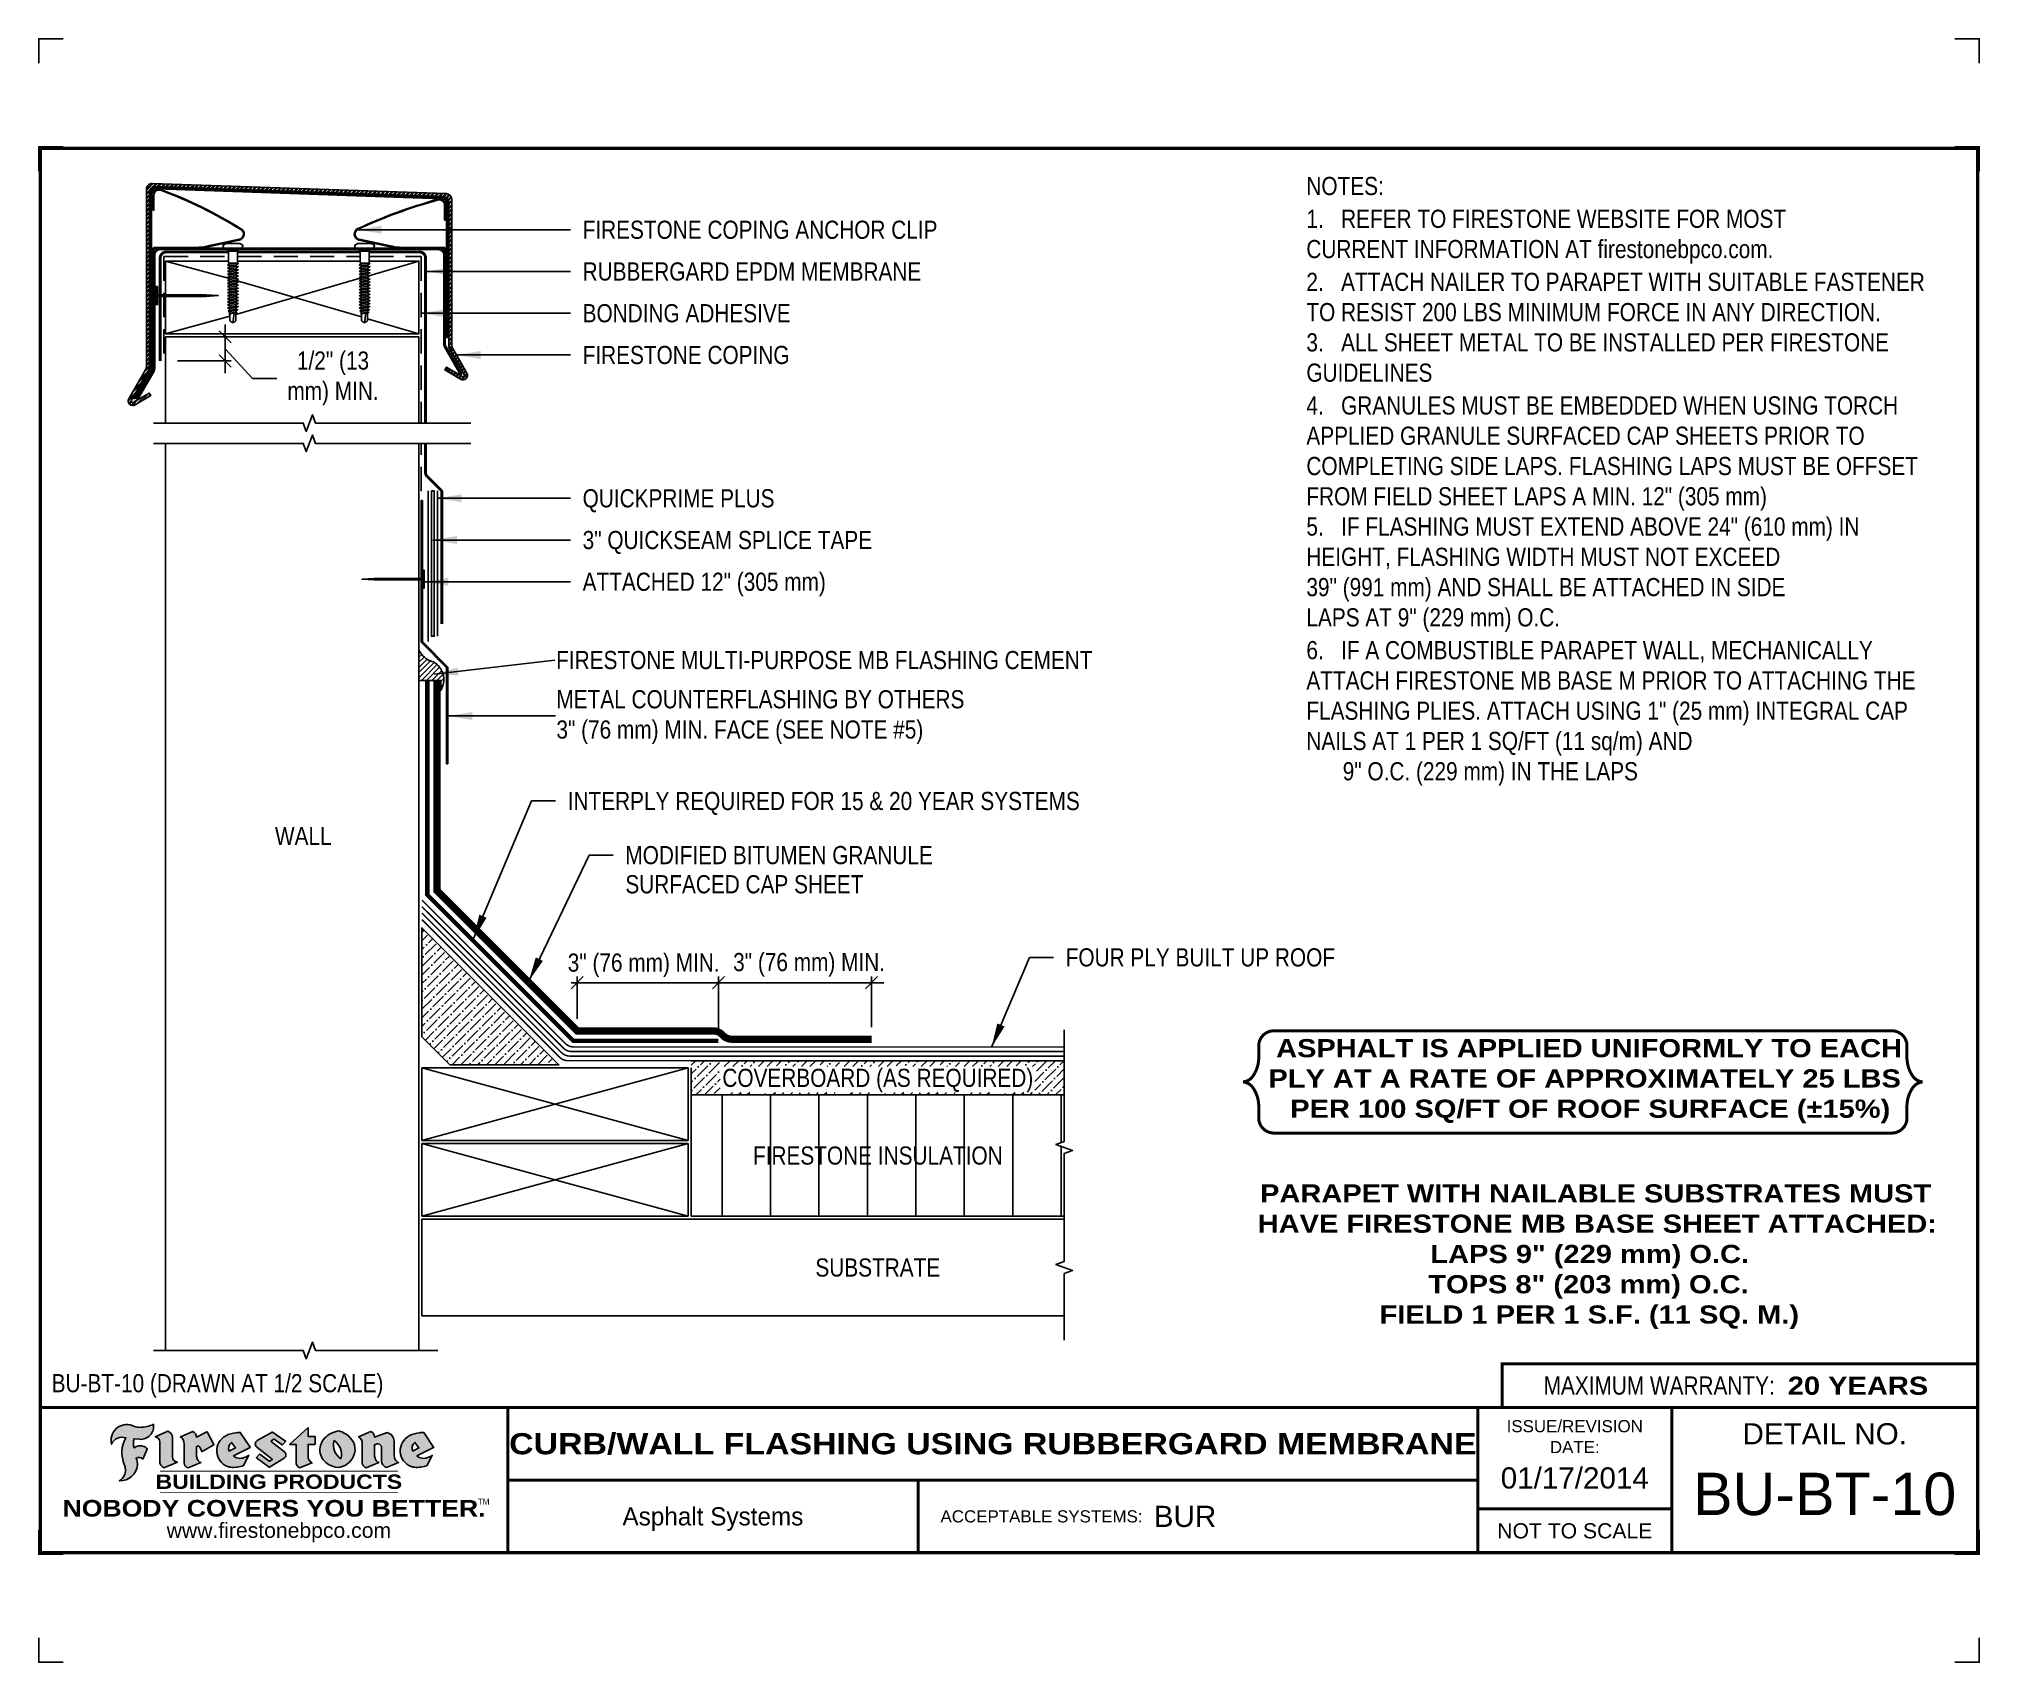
# Model space of a CAD drawing. Header units: inches. Extents: x -741.7 to -721.6, y -114.5 to -97.7.
import ezdxf
from ezdxf.enums import TextEntityAlignment as Align

# ---------------------------------------------------------------- set-up
doc = ezdxf.new("R2010")
doc.units = ezdxf.units.IN
doc.header["$MEASUREMENT"] = 0
doc.linetypes.add('HIDDEN', pattern=[0.375, 0.25, -0.125])
doc.layers.get('0').update_dxf_attribs({"linetype": 'CONTINUOUS'})
doc.layers.get('DEFPOINTS').update_dxf_attribs({"linetype": 'CONTINUOUS'})
for name, color, linetype in [('FSBP-ACCESSORY-FIRESTONE', 7, 'CONTINUOUS'), ('FSBP-ACCESSORY-OTHER', 7, 'CONTINUOUS'), ('FSBP-ADHESIVE', 1, 'HIDDEN'), ('FSBP-ANNO-LABEL', 7, 'CONTINUOUS'), ('FSBP-ANNO-NOTE', 7, 'CONTINUOUS'), ('FSBP-COVERBOARD_CANT', 46, 'CONTINUOUS'), ('FSBP-INSULATION', 7, 'CONTINUOUS'), ('FSBP-MEMBRANE', 7, 'CONTINUOUS'), ('FSBP-SEALANTS', 1, 'CONTINUOUS'), ('FSBP-SUBSTRATE-GENERIC', 9, 'CONTINUOUS'), ('FSBP-TTLB', 7, 'CONTINUOUS'), ('FSBP-TTLB-BORDER', 7, 'CONTINUOUS'), ('FSBP-TTLB-TEXT', 7, 'CONTINUOUS'), ('FSBP-WALL-CURB', 9, 'CONTINUOUS'), ('FSBP-WOOD', 7, 'CONTINUOUS')]:
    doc.layers.add(name, color=color, linetype=linetype)
doc.styles.add('ARIAL', font='arial.ttf')
doc.styles.add('ARIAL_BOLD', font='')
doc.styles.add('ARIAL_NAR', font='ARIALN.TTF')
doc.styles.add('BANKGOTHIC', font='bgothm.ttf')
doc.styles.add('FSBP_ARIAL_NAR', font='ARIALN.TTF')
doc.styles.get('ARIAL_BOLD').set_extended_font_data('Arial Black')
doc.linetypes.add('ZIGZAG', pattern='A,0.0001,-0.2,[131,ltypeshp.shx,S=0.2,R=0,X=-0.2,Y=0],-0.4,[131,ltypeshp.shx,S=0.2,R=180,X=0.2,Y=0],-0.2', length=0.8001)
doc.dimstyles.new('FSBP-DIM', dxfattribs={"dimtxt": 0.1875, "dimasz": 0.125, "dimexe": 0.0625, "dimexo": 0.125, "dimgap": 0.125, "dimtad": 0, "dimdec": 0, "dimzin": 1, "dimdsep": 46, "dimlunit": 4, "dimtxsty": 'ARIAL_NAR', "dimblk": 'OBLIQUE', "dimcen": 0.09375, "dimdle": 0.0625, "dimclrd": 256, "dimclre": 256, "dimclrt": 256, "dimadec": 0, "dimazin": 0, "dimtfac": 1, "dimtdec": 0, "dimtmove": 1, "dimatfit": 3, "dimfxl": 1, "dimtolj": 1, "dimtzin": 0, "dimlwd": -1, "dimlwe": -1, "dimarcsym": 0})
doc.dimstyles.new('FSBP-LEADER', dxfattribs={"dimtxt": 0.1875, "dimasz": 0.25, "dimexe": 0.0625, "dimexo": 0.125, "dimgap": 0.125, "dimtad": 0, "dimtih": 1, "dimtoh": 1, "dimdec": 4, "dimzin": 0, "dimdsep": 46, "dimlunit": 4, "dimtxsty": 'ARIAL_NAR', "dimcen": 0.09375, "dimclrd": 256, "dimclre": 256, "dimclrt": 256, "dimadec": 0, "dimazin": 0, "dimtfac": 1, "dimtdec": 4, "dimtofl": 0, "dimtmove": 0, "dimatfit": 3, "dimfxl": 1, "dimtolj": 1, "dimtzin": 0, "dimlwd": -1, "dimlwe": -1, "dimarcsym": 0})
pattern_1 = [(45, (-902.5178603907489, -9.596227025173519), (0.03314563036811942, 0.1215339780164378), [0.15625, -0.03125, 0, -0.03125])]

msp = doc.modelspace()

# ---------------------------------------------------------------- texts
at = {"layer": 'DEFPOINTS', "style": 'ARIAL_NAR'}
msp.add_text('BU-BT-10 (DRAWN AT 1/2 SCALE)', height=0.1875, dxfattribs=at).set_placement((-741.5198163187681, -111.5917365816885), align=Align.MIDDLE_LEFT)
at = {"layer": 'FSBP-ANNO-LABEL', "style": 'ARIAL_NAR'}
for s, p in [('FIRESTONE COPING ANCHOR CLIP', (-736.0385690329658, -99.68238034689811)), ('RUBBERGARD EPDM MEMBRANE', (-736.0385690329658, -100.1132855596775)), ('BONDING ADHESIVE', (-736.0385690329658, -100.5441907724569)), ('FIRESTONE COPING', (-736.0385690329658, -100.9750959852362)), ('QUICKPRIME PLUS', (-736.0385690329658, -102.4550966420151)), ('3" QUICKSEAM SPLICE TAPE', (-736.0385690329658, -102.8860018547945)), ('ATTACHED 12" (305 mm)', (-736.0385690329658, -103.3169070675739)), ('FIRESTONE MULTI-PURPOSE MB FLASHING CEMENT', (-736.3115065035538, -104.1252689807624)), ('INTERPLY REQUIRED FOR 15 & 20 YEAR SYSTEMS', (-736.1925931522903, -105.5802267766107)), ('MODIFIED BITUMEN GRANULE', (-735.5974153379295, -106.1393719944762)), ('SURFACED CAP SHEET', (-735.5974153379295, -106.4401532444762)), ('FOUR PLY BUILT UP ROOF', (-731.051843078683, -107.195061435312))]:
    msp.add_text(s, height=0.1875, dxfattribs=at).set_placement(p, align=Align.MIDDLE_LEFT)
for s, p in [('WALL', (-738.922383852667, -105.9419360392436)), ('COVERBOARD (AS REQUIRED)', (-732.9912525166334, -108.4390780695394)), ('FIRESTONE INSULATION', (-732.9912525166334, -109.2410702570394)), ('SUBSTRATE', (-732.9912525166334, -110.3973202570393))]:
    msp.add_text(s, height=0.1875, dxfattribs=at).set_placement(p, align=Align.MIDDLE_CENTER)
at = {"layer": 'FSBP-ANNO-LABEL', "insert": (-736.3094113349421, -104.4361406508882), "char_height": 0.1875, "attachment_point": 1, "style": 'ARIAL_NAR'}
msp.add_mtext_dynamic_manual_height_columns('\\pt4.5;METAL COUNTERFLASHING BY OTHERS\\P3" (76 mm) MIN. FACE (SEE NOTE #5)', width=4.338354708168822, gutter_width=5, heights=[0.5634400021328908], dxfattribs=at)
at = {"layer": 'FSBP-ANNO-NOTE', "char_height": 0.1875, "attachment_point": 1}
for s, width, heights, insert, style in [('NOTES:\\P{\\H0.083333x;\\P\\pi-0.375,l0.375;}1.   REFER TO FIRESTONE WEBSITE FOR MOST \\P\\pi0;CURRENT INFORMATION AT firestonebpco.com.\\P\\pl0;{\\H0.083333x;\\P\\pi-0.375,l0.375;}2.   ATTACH NAILER TO PARAPET WITH SUITABLE FASTENER TO RESIST 200 LBS MINIMUM FORCE IN ANY DIRECTION.{\\H0.083333x;\\P}3.   ALL SHEET METAL TO BE INSTALLED PER FIRESTONE GUIDELINES\\P{\\H0.083333x;\\P}4.   GRANULES MUST BE EMBEDDED WHEN USING TORCH APPLIED GRANULE SURFACED CAP SHEETS PRIOR TO COMPLETING SIDE LAPS. FLASHING LAPS MUST BE OFFSET FROM FIELD SHEET LAPS A MIN. 12" (305 mm){\\H0.083333x;  \\P}5.   IF FLASHING MUST EXTEND ABOVE 24" (610 mm) IN HEIGHT, FLASHING WIDTH MUST NOT EXCEED \\P\\pi0;39" (991 mm) AND SHALL BE ATTACHED IN SIDE  \\PLAPS AT 9" (229 mm) O.C.\\P{\\H0.083333x;\\P\\pi-0.375;}6.   IF A COMBUSTIBLE PARAPET WALL, MECHANICALLY ATTACH FIRESTONE MB BASE M PRIOR TO ATTACHING THE FLASHING PLIES. ATTACH USING 1" (25 mm) INTEGRAL CAP NAILS AT 1 PER 1 SQ/FT (11 sq/m) AND \\P\\pi0.375,l0;9" O.C. (229 mm) IN THE LAPS', 6.458020089093907, [6.490025265686885], (-728.5669787044553, -99.13679455471538), 'FSBP_ARIAL_NAR'), ('\\pi-0.29537,l0.375;ASPHALT IS APPLIED UNIFORMLY TO EACH\\P\\pi0,l0;PLY AT A RATE OF APPROXIMATELY 25 LBS\\P\\pi-0.14981,l0.375;PER 100 SQ/FT OF ROOF SURFACE (±15%)', 6.46982238162866, [0.910907846000744], (-728.9593375585226, -108.038920007686), 'ARIAL_BOLD'), ('\\pi-0.069682,l0.375;PARAPET WITH NAILABLE SUBSTRATES MUST\\P\\pi-0.094047;HAVE FIRESTONE MB BASE SHEET ATTACHED:\\P\\pi1.688;LAPS 9" (229 mm) O.C.\\P\\pi1.667;TOPS 8" (203 mm) O.C.\\P\\pi1.1636;FIELD 1 PER 1 S.F. (11 SQ. M.)', 7.126109068008986, [1.766460265560842], (-729.3506009208195, -109.5383787205753), 'ARIAL_BOLD')]:
    msp.add_mtext_dynamic_manual_height_columns(s, width=width, gutter_width=1.09375, heights=heights, dxfattribs=dict(at, insert=insert, style=style))

# ---------------------------------------------------------------- blocks, each defined once
blk = doc.blocks.new('FSBP_HOT-DIPPED-NAIL')
at = {"layer": 'FSBP-ACCESSORY-OTHER'}
blk.add_lwpolyline([(0, 0.1875), (0, -0.1875), (-0.03125, -0.1875), (-0.03125000000005684, 0.1875)], close=True, dxfattribs=at)
blk.add_lwpolyline([(0, 0.015625), (1, 0.015625), (1.25, 0), (1, -0.015625), (0, -0.015625)], dxfattribs=at)
blk = doc.blocks.new('FSBP_AP_FASTENER_02')
at = {"layer": 'FSBP-ACCESSORY-FIRESTONE'}
for p, q in [((-0.125, 0), (-0.09375, -0.0625)), ((0.09375, -0.0625), (0.125, 0)), ((-0.09375, -0.0625), (-0.09375, -0.3125)), ((-0.09375, -0.0625), (0.09375, -0.0625)), ((-0.09375, -0.3125), (-0.0703125, -0.3325892857142776)), ((-0.0703125, -0.3641565527315151), (-0.0703125, -0.3957238197487527)), ((0.0703125, -0.3440672670172376), (0.0703125, -0.3756345340344751)), ((0.09375, -0.0625), (0.09375, -0.3125)), ((-0.0703125, -0.4272910867660471), (-0.0703125, -0.4588583537832847)), ((-0.0703125, -0.4904256208005222), (-0.0703125, -0.5219928878178166)), ((-0.0703125, -0.5535601548350542), (-0.0703125, -0.5851274218523486)), ((-0.0703125, -0.6166946888695861), (-0.0703125, -0.6482619558868237)), ((-0.0703125, -0.6798292229041181), (-0.0703125, -0.7113964899213556)), ((-0.0703125, -0.7429637569385932), (-0.0703125, -0.7745310239558876)), ((0.0703125, -0.4072018010517695), (0.0703125, -0.4387690680690071)), ((0.0703125, -0.4703363350862446), (0.0703125, -0.501903602103539)), ((0.0703125, -0.5334708691207766), (0.0703125, -0.5650381361380141)), ((0.0703125, -0.5966054031553085), (0.0703125, -0.6281726701725461)), ((0.0703125, -0.6597399371897836), (0.0703125, -0.691307204207078)), ((0.0703125, -0.7228744712243156), (0.0703125, -0.7544417382415531)), ((0.0703125, -0.7860090052588475), (0.0703125, -0.8175762722760851)), ((-0.0703125, -0.8060982909731251), (-0.0703125, -0.8376655579903627)), ((-0.0703125, -0.8692328250076571), (-0.0703125, -0.9008000920248946)), ((-0.0703125, -0.9323673590421322), (-0.0703125, -0.9639346260594266)), ((-0.0703125, -0.9955018930766641), (-0.0703125, -1.027069160093902)), ((-0.0703125, -1.058636427111196), (-0.0703125, -1.090203694128434)), ((-0.0703125, -1.121770961145671), (-0.0703125, -1.153338228162966)), ((-0.0703125, -1.184905495180203), (-0.0703125, -1.216472762197441)), ((0.0703125, -0.8491435392933226), (0.0703125, -0.880710806310617)), ((0.0703125, -0.9122780733278546), (0.0703125, -0.943845340345149)), ((0.0703125, -0.9754126073623866), (0.0703125, -1.006979874379624)), ((0.0703125, -1.038547141396919), (0.0703125, -1.070114408414156)), ((0.0703125, -1.101681675431394), (0.0703125, -1.133248942448688)), ((0.0703125, -1.164816209465926), (0.0703125, -1.196383476483163)), ((-0.0703125, -1.248040029214735), (-0.0703125, -1.279607296231973)), ((-0.0703125, -1.31117456324921), (-0.0703125, -1.342741830266505)), ((-0.0625, -1.498492581068092), (-0.0625, -1.35740939234654)), ((0, -1.545367581068092), (-0.06250000000002842, -1.498492581068092)), ((0, -1.545367581068092), (0.02460623630037162, -1.344965644303613)), ((0.0625, -1.498492581068092), (0, -1.545367581068092)), ((0.0625, -1.498492581068092), (0.0625, -1.339552249489429)), ((0.0703125, -1.227950743500458), (0.0703125, -1.259518010517695)), ((0.0703125, -1.291085277534933), (0.0703125, -1.322652544552227))]:
    blk.add_line(p, q, dxfattribs=at)
blk.add_lwpolyline([(0.1875, 0, 0.1250000000000271), (0.203125, 0.0625), (0.140625, 0.09375), (-0.140625, 0.09375), (-0.203125, 0.0625, 0.1250000000000271), (-0.1875, 0)], format="xyb", close=True, dxfattribs=at)
for points in [[(-0.109375, -0.3539532763657576), (-0.0703125, -0.3325892857142776), (0.0703125, -0.3125), (0.109375, -0.3227032763657576), (0.0703125, -0.3440672670172376), (-0.0703125, -0.3641565527315151)], [(-0.109375, -0.4170878104002895), (-0.0703125, -0.3957238197487527), (0.0703125, -0.3756345340344751), (0.109375, -0.3858378104002895), (0.0703125, -0.4072018010517695), (-0.0703125, -0.4272910867660471)], [(-0.109375, -0.4802223444347646), (-0.0703125, -0.4588583537832847), (0.0703125, -0.4387690680690071), (0.109375, -0.4489723444347646), (0.0703125, -0.4703363350862446), (-0.0703125, -0.4904256208005222)], [(-0.109375, -0.5433568784692966), (-0.0703125, -0.5219928878178166), (0.0703125, -0.501903602103539), (0.109375, -0.5121068784692966), (0.0703125, -0.5334708691207766), (-0.0703125, -0.5535601548350542)], [(-0.109375, -0.6064914125038285), (-0.0703125, -0.5851274218523486), (0.0703125, -0.5650381361380141), (0.109375, -0.5752414125038285), (0.0703125, -0.5966054031553085), (-0.0703125, -0.6166946888695861)], [(-0.109375, -0.6696259465383037), (-0.0703125, -0.6482619558868237), (0.0703125, -0.6281726701725461), (0.109375, -0.6383759465383037), (0.0703125, -0.6597399371897836), (-0.0703125, -0.6798292229041181)], [(-0.109375, -0.7327604805728356), (-0.0703125, -0.7113964899213556), (0.0703125, -0.691307204207078), (0.109375, -0.7015104805728356), (0.0703125, -0.7228744712243156), (-0.0703125, -0.7429637569385932)], [(-0.109375, -0.7958950146073676), (-0.0703125, -0.7745310239558876), (0.0703125, -0.7544417382415531), (0.109375, -0.7646450146073676), (0.0703125, -0.7860090052588475), (-0.0703125, -0.8060982909731251)], [(-0.109375, -0.8590295486418427), (-0.0703125, -0.8376655579903627), (0.0703125, -0.8175762722760851), (0.109375, -0.8277795486418427), (0.0703125, -0.8491435392933226), (-0.0703125, -0.8692328250076571)], [(-0.109375, -0.9221640826763746), (-0.0703125, -0.9008000920248946), (0.0703125, -0.880710806310617), (0.109375, -0.8909140826763746), (0.0703125, -0.9122780733278546), (-0.0703125, -0.9323673590421322)], [(-0.109375, -0.9852986167109066), (-0.0703125, -0.9639346260594266), (0.0703125, -0.943845340345149), (0.109375, -0.9540486167109066), (0.0703125, -0.9754126073623866), (-0.0703125, -0.9955018930766641)], [(-0.109375, -1.048433150745382), (-0.0703125, -1.027069160093902), (0.0703125, -1.006979874379624), (0.109375, -1.017183150745382), (0.0703125, -1.038547141396919), (-0.0703125, -1.058636427111196)], [(-0.109375, -1.111567684779914), (-0.0703125, -1.090203694128434), (0.0703125, -1.070114408414156), (0.109375, -1.080317684779914), (0.0703125, -1.101681675431394), (-0.0703125, -1.121770961145671)], [(-0.109375, -1.174702218814446), (-0.0703125, -1.153338228162966), (0.0703125, -1.133248942448688), (0.109375, -1.143452218814446), (0.0703125, -1.164816209465926), (-0.0703125, -1.184905495180203)], [(-0.109375, -1.237836752848978), (-0.0703125, -1.216472762197441), (0.0703125, -1.196383476483163), (0.109375, -1.206586752848978), (0.0703125, -1.227950743500458), (-0.0703125, -1.248040029214735)], [(-0.099609375, -1.29957619759773), (-0.0703125, -1.279607296231973), (0.0703125, -1.259518010517695), (0.099609375, -1.271116376169175), (0.0703125, -1.291085277534933), (-0.0703125, -1.31117456324921)], [(-0.0849609375, -1.352726280949355), (-0.0703125, -1.342741830266505), (0.0703125, -1.322652544552227), (0.0849609375, -1.328451727377967), (0.0703125, -1.338436178060817), (-0.0703125, -1.358525463775095)]]:
    blk.add_lwpolyline(points, close=True, dxfattribs=at)
blk.add_lwpolyline([(-0.09375, -0.3125), (0.09375, -0.3125)], dxfattribs=at)
blk = doc.blocks.new('_OBLIQUE')
at = {"color": 0, "linetype": 'ByBlock'}
blk.add_line((-0.5, -0.5), (0.5, 0.5), dxfattribs=at)
blk = doc.blocks.new('*D8')
at = {"layer": 'DEFPOINTS', "color": 0, "transparency": 16777216}
for p in [(-736.0947460019702, -107.4568631016725), (-736.0947460019702, -107.9548202570394), (-734.6364262416839, -108.0554452570394)]:
    blk.add_point(p, dxfattribs=at)
at = {"layer": 'FSBP-ANNO-LABEL', "transparency": 16777216}
for p, q in [((-734.5739262416839, -107.4568631016725), (-736.1572460019702, -107.4568631016725)), ((-736.0947460019702, -107.8298202570394), (-736.0947460019702, -107.3943631016725)), ((-734.6364262416839, -107.9304452570394), (-734.6364262416839, -107.3943631016725))]:
    blk.add_line(p, q, dxfattribs=at)
at = {"layer": 'FSBP-ANNO-LABEL', "transparency": 16777216, "xscale": 0.125, "yscale": 0.125, "zscale": 0.125, "rotation": 180}
blk.add_blockref('_OBLIQUE', (-736.0947460019702, -107.4568631016725), dxfattribs=at)
at = {"layer": 'FSBP-ANNO-LABEL', "transparency": 16777216, "xscale": 0.125, "yscale": 0.125, "zscale": 0.125}
blk.add_blockref('_OBLIQUE', (-734.6364262416839, -107.4568631016725), dxfattribs=at)
at = {"layer": 'FSBP-ANNO-LABEL', "transparency": 16777216, "insert": (-735.4083852575532, -107.2771635787922), "char_height": 0.1875, "attachment_point": 5, "style": 'ARIAL_NAR'}
blk.add_mtext('\\A1;3" (76 mm) MIN.', dxfattribs=at)
blk = doc.blocks.new('*D9')
at = {"layer": 'DEFPOINTS', "color": 0, "transparency": 16777216}
for p in [(-734.6364262416839, -107.4568631016725), (-734.6364262416839, -108.0554452570394), (-733.0557276485553, -108.0404452570393)]:
    blk.add_point(p, dxfattribs=at)
at = {"layer": 'FSBP-ANNO-LABEL', "transparency": 16777216}
for p, q in [((-734.6364262416839, -107.4568631016725), (-734.7614262416839, -107.4568631016725)), ((-734.6364262416839, -107.9304452570394), (-734.6364262416839, -107.3943631016725)), ((-733.0557276485553, -107.4568631016725), (-734.6364262416839, -107.4568631016725)), ((-733.0557276485553, -107.9154452570393), (-733.0557276485553, -107.3943631016725)), ((-733.0557276485553, -107.4568631016725), (-732.9307276485553, -107.4568631016725))]:
    blk.add_line(p, q, dxfattribs=at)
at = {"layer": 'FSBP-ANNO-LABEL', "transparency": 16777216, "xscale": 0.125, "yscale": 0.125, "zscale": 0.125}
blk.add_blockref('_OBLIQUE', (-734.6364262416839, -107.4568631016725), dxfattribs=at)
at = {"layer": 'FSBP-ANNO-LABEL', "transparency": 16777216, "xscale": 0.125, "yscale": 0.125, "zscale": 0.125, "rotation": 180}
blk.add_blockref('_OBLIQUE', (-733.0557276485553, -107.4568631016725), dxfattribs=at)
at = {"layer": 'FSBP-ANNO-LABEL', "transparency": 16777216, "insert": (-733.7007674133201, -107.2717159206459), "char_height": 0.1875, "attachment_point": 5, "style": 'ARIAL_NAR'}
blk.add_mtext('\\A1;3" (76 mm) MIN.', dxfattribs=at)
blk = doc.blocks.new('TTLB-ASPHALT_1')
at = {"layer": 'FSBP-TTLB-TEXT'}
h = blk.add_hatch(color=1, dxfattribs=at)
edge = h.paths.add_edge_path()
edge.add_arc((1.037309769669577, -0.1982514792917272), 0.1319107607348553, 264.0410451462098, 370.3106169565175)
edge.add_arc((1.027551646585692, 0.1214293576525733), 0.3273056962876235, 270.05058356628535, 295.23459397187514, ccw=False)
edge.add_arc((1.022801957313334, -0.06680179986895496), 0.1391656561713503, 249.3281275763668, 272.0749124149863, ccw=False)
edge.add_line((0.9736743133014443, -0.1970076156048179), (0.9474927838574558, -0.1852745150568325))
edge.add_arc((0.8939498971398336, -0.3394262635682139), 0.1631857907024099, 70.84590087378872, 194.3325259843273)
edge.add_arc((0.8444260109029358, -0.4259936440910792), 0.1179914261095279, 70.96950098067128, 156.9641407594482, ccw=False)
edge.add_arc((1.153141409296893, -0.4684497516079489), 0.3110405457095052, 150.323113748316, 203.2084295854517)
edge.add_arc((0.7562495500623072, -0.6412608153899839), 0.1218587156617311, 0.8849157075190988, 24.346689398949877, ccw=False)
edge.add_arc((0.749378166569727, -0.6475258110744306), 0.1289731377238325, -58.36655102076742, 3.6216782311386737, ccw=False)
edge.add_arc((0.825669902954445, -0.5792158350996175), 0.1783301886510355, 267.2205474105585, 354.1381621173521)
edge.add_arc((0.7903121048625223, -0.6011409294291781), 0.2127878929608591, 0.9996158580669169, 21.00503380861242)
edge.add_arc((1.018807122639402, -0.5666691048185157), 0.0513639566841585, 40.821177131732725, 125.52727787225791, ccw=False)
edge.add_line((1.057676976260041, -0.5330924682126437), (1.102776947655911, -0.4308018311949837))
edge.add_arc((1.040858222524662, -0.4699705673995993), 0.07326744446031509, 32.31675181867256, 66.31481236598174)
edge.add_arc((1.03226251882532, -0.5063316993097686), 0.1102246948011782, 69.8179132332389, 125.254734720681)
edge.add_arc((1.127708877207283, -0.3689593535312383), 0.1659710644737306, 164.1569669952081, 196.5811013160487, ccw=False)
edge.add_line((0.9680425188342383, -0.3236487780942383), (1.023615334387159, -0.3294494641845773))
h = blk.add_hatch(color=1, dxfattribs=at)
edge = h.paths.add_edge_path()
edge.add_line((1.275239419159561, -0.6223407783464694), (1.415345367376062, -0.5660418822574371))
edge.add_arc((1.421019305783972, -0.5090099247487814), 0.05731350411836947, 181.9717871001989, 264.31851000495806, ccw=False)
edge.add_line((1.363739737527226, -0.5109819325197265), (1.363412352251203, -0.3102363679013962))
edge.add_arc((1.294263659668758, -0.3103491388304036), 0.06914878453844908, 0.0934405599591014, 72.42834396969012)
edge.add_line((1.315139561173908, -0.2444268274366692), (1.186839444240604, -0.3024209471341379))
edge.add_arc((1.175246268095293, -0.3585110609420923), 0.05727567197445628, -0.017399788185912257, 78.322067691347, ccw=False)
edge.add_line((1.232521937428658, -0.3585284546236807), (1.232574268422297, -0.555126496687123))
edge.add_arc((1.305699496415485, -0.5558575689677241), 0.07312888236350451, 179.4272023230205, 245.3845503102953)
h = blk.add_hatch(color=1, dxfattribs=at)
edge = h.paths.add_edge_path()
edge.add_line((1.792026821926584, -0.3839679064720229), (1.722158956877934, -0.2518542302253621))
edge.add_arc((1.720119655279632, -0.2529327078887889), 0.002306916790721916, 27.87197133405528, 117.3766794470726)
edge.add_line((1.719058846382097, -0.250884159729182), (1.610638460368705, -0.3070279753467702))
edge.add_arc((1.547088841662969, -0.306102665849437), 0.06355635479880158, 359.165808011073, 425.8793658831422)
edge.add_line((1.573061729235633, -0.2480956029480268), (1.446879247402876, -0.3051325108639702))
edge.add_arc((1.407812067100195, -0.3703571330466247), 0.07602957263902092, -3.441403975725109, 59.07992244284969, ccw=False)
edge.add_line((1.483704536400296, -0.3749210150788969), (1.483704536400296, -0.5723838140635706))
edge.add_arc((1.540537465180449, -0.5682544061150878), 0.05698275005415228, 184.1557352478595, 255.3066498366543)
edge.add_line((1.526084036778343, -0.6233736605654059), (1.657291340682093, -0.570650514527486))
edge.add_arc((1.688298576827208, -0.502139038842401), 0.07520153584805701, 207.5160880841914, 245.649226723163, ccw=False)
edge.add_arc((1.721050197024908, -0.491448816845633), 0.1093332836229113, 179.4823365255141, 204.5537900001094, ccw=False)
edge.add_line((1.611721375809452, -0.4904610114968335), (1.611721375809452, -0.4126404716788983))
edge.add_arc((1.628589765097189, -0.4141592990360436), 0.01693662875851165, 28.356188110622497, 174.8549701683584, ccw=False)
edge.add_arc((1.627340435522399, -0.4197189881350454), 0.02111886817708033, 22.216893572439517, 40.10213956426492, ccw=False)
edge.add_line((1.646891420738257, -0.4117336534413738), (1.666638796144639, -0.4549750258192233))
edge.add_arc((1.668737246926753, -0.4540167099035415), 0.002306916790685597, 204.5451281842828, 299.6323508190067)
edge.add_line((1.669877862091766, -0.4560219186518992), (1.791128135493295, -0.3870515928837648))
edge.add_line((1.791128135493295, -0.3870515928837648), (1.792026821926584, -0.3839679064720229))
h = blk.add_hatch(color=1, dxfattribs=at)
h.paths.add_polyline_path([(2.063388732080512, -0.2583237030618903, 0.02524281661523788), (2.025024361750752, -0.2610532129309178, 0.1213611957758757), (1.901773912052249, -0.3008158885520373, 0.6151668103976068), (1.93274136141747, -0.6099060679591872, 0.05306812109568645), (1.967936229862175, -0.617865745600497, 0.1150932231766138), (2.099126721549737, -0.5994933789882708), (2.151195569562105, -0.4944891916583316, -0.08755405562188731), (2.104230609512001, -0.5187113292177372, -0.265591761123442), (1.992692314386659, -0.5010701623316862), (2.165347897647223, -0.4141184325909109, 0.4518949533370738), (2.166222728871162, -0.4107679608846269)])
h.paths.add_polyline_path([(2.014217313945437, -0.4188965037300676), (1.951113654018855, -0.4515330109460507, -0.3720533890450154), (1.973177450672722, -0.3607130665457561)], flags=16)
h = blk.add_hatch(color=1, dxfattribs=at)
edge = h.paths.add_edge_path()
edge.add_arc((2.260407392426799, -0.3775796671688738), 0.0415245022322573, 123.20805433950699, 232.2027298779723, ccw=False)
edge.add_line((2.237665217914071, -0.3428366421988329), (2.393535971665983, -0.2540943745380986))
edge.add_arc((2.394677353533154, -0.2560991469722467), 0.00230691679074142, 55.64644466176969, 119.65426054492929, ccw=False)
edge.add_line((2.395979141996861, -0.2541946229174954), (2.531809646140459, -0.3470380726374032))
edge.add_arc((2.530468902927936, -0.3489153772789848), 0.00230691679070047, -42.73110123842042, 54.46613537395791, ccw=False)
edge.add_line((2.532163440279987, -0.3504807552658491), (2.498457913851155, -0.3869673252714421))
edge.add_arc((2.496763376499132, -0.385401947284592), 0.002306916790673087, 233.75270768949161, 317.26889876139137, ccw=False)
edge.add_line((2.495399362263356, -0.38726241234572), (2.413849913492982, -0.3274738082119626))
edge.add_arc((2.412485899257177, -0.3293342732731332), 0.002306916790719977, 53.75270768979654, 124.4135619297866)
edge.add_line((2.41118211687575, -0.3274311136421062), (2.382933981293377, -0.346782838468144))
edge.add_arc((2.384237763674776, -0.3486859980991568), 0.002306916790694806, 124.4135619293765, 231.8459020253658)
edge.add_line((2.382812599816248, -0.3505000469010184), (2.519899969301207, -0.4581994452042721))
edge.add_arc((2.494247019847677, -0.4908523236374407), 0.0415245022322573, -55.21225898295228, 51.84590202520451, ccw=False)
edge.add_line((2.517938320565804, -0.5249552055672808), (2.364434947484597, -0.6179520922513717))
edge.add_arc((2.363239601923482, -0.6159790200102009), 0.002306916790727131, 233.2955624372974, 301.2087215702374, ccw=False)
edge.add_line((2.361860787187538, -0.6178285429225383), (2.231266621301074, -0.5204709167214361))
edge.add_arc((2.232647938930654, -0.518623262347532), 0.002306916790697738, 135.5134179846412, 233.2179869199849, ccw=False)
edge.add_line((2.231002150870836, -0.5170067083764565), (2.262839375599356, -0.4845937328397696))
edge.add_arc((2.264485163659231, -0.4862102868108593), 0.002306916790748635, 53.03528399994502, 135.5134179853723, ccw=False)
edge.add_line((2.265872365996302, -0.4843670465239001), (2.361834678328762, -0.5565872257804898))
edge.add_arc((2.363221880665748, -0.55474398549363), 0.00230691679062697, 233.0352840000717, 302.2362632414427)
edge.add_line((2.36445241715569, -0.5566953042850713), (2.39428499383348, -0.5378823484768844))
edge.add_arc((2.393054457343538, -0.5359310296853721), 0.002306916790685158, 302.2362632406162, 412.202729876843)
edge.add_line((2.394468296066179, -0.5341081404551886), (2.234958295420142, -0.4103916733127022))
h = blk.add_hatch(color=1, dxfattribs=at)
edge = h.paths.add_edge_path()
edge.add_line((2.763460561272041, -0.2072496393923444), (2.763460561272041, -0.2969520779963801))
edge.add_arc((2.765767478062685, -0.2969520779963943), 0.00230691679065842, 179.9999999996471, 269.9999999996471)
edge.add_line((2.765767478062685, -0.2992589947870528), (2.835417693520355, -0.2992589947870528))
edge.add_arc((2.835417693520355, -0.3015659115777538), 0.002306916790701052, 0, 90, ccw=False)
edge.add_line((2.837724610311056, -0.3015659115777538), (2.837724610311056, -0.3790761307453892))
edge.add_arc((2.835417693520355, -0.3790761307453749), 0.002306916790686842, 269.99999999964706, 359.99999999964706, ccw=False)
edge.add_line((2.835417693520355, -0.3813830475360618), (2.765767478062685, -0.3813830475360618))
edge.add_arc((2.765767478062685, -0.3836899643267202), 0.00230691679065842, 90.00000000035294, 180.0000000003529)
edge.add_line((2.763460561272041, -0.3836899643267344), (2.763460561272041, -0.5033995910642801))
edge.add_arc((2.836735953378934, -0.5071368822038522), 0.07337063740681407, 177.0802527808789, 245.3249543133826)
edge.add_line((2.806105814540615, -0.5738080530967267), (2.674529557384915, -0.6226036013049594))
edge.add_arc((2.708610405062075, -0.5642984087917995), 0.0675351734460605, 177.0345319916277, 239.69264280249, ccw=False)
edge.add_line((2.641165668230087, -0.560804539009709), (2.641165668230087, -0.3836899643267344))
edge.add_arc((2.638858751439443, -0.3836899643267202), 0.00230691679065842, 359.9999999996471, 449.999999999647)
edge.add_line((2.638858751439443, -0.3813830475360618), (2.572857950769389, -0.3813830475360618))
edge.add_line((2.572857950769389, -0.3813830475360618), (2.763460561272041, -0.2072496393923444))
h = blk.add_hatch(color=1, dxfattribs=at)
edge = h.paths.add_edge_path(flags=16)
edge.add_arc((2.940363509127394, -0.4847985213681483), 0.1684614578629417, 344.5558804047865, 417.0140046669545)
edge.add_arc((3.194458079644619, -0.3883534532477739), 0.1684614578629416, 164.5558804047865, 237.0140046669546)
edge = h.paths.add_edge_path()
edge.add_arc((3.069375116502187, -0.4399344555144893), 0.1828726885096673, 136.0914512150047, 191.213418978326)
edge.add_arc((3.064939550433394, -0.4318234379590393), 0.18031488047485, 194.0167254156723, 240.666373083186)
edge.add_arc((3.098047041778983, -0.3845058757092517), 0.2378525180183701, 239.2975390661776, 264.2889872773176)
edge.add_arc((3.048844782126224, -0.419023238379296), 0.203760689247156, 277.1986764832035, 326.503572961274)
edge.add_arc((3.077739326803538, -0.434104661646515), 0.1713748657917091, 325.3768876809903, 406.3828327799087)
edge.add_arc((3.011839488065931, -0.4896144380417837), 0.257194564585, 44.2846255351977, 73.82901434867308)
edge.add_arc((3.117152499586979, -0.4983433120546721), 0.2579560664039132, 97.50292863483669, 134.1039137579027)
h = blk.add_hatch(color=1, dxfattribs=at)
edge = h.paths.add_edge_path()
edge.add_line((3.322690228557462, -0.5721896537377091), (3.322690228557462, -0.3749210150788969))
edge.add_arc((3.24679775925739, -0.3703571330465678), 0.076029572638996, 356.5585960242387, 419.0799224428129)
edge.add_line((3.285864939560099, -0.3051325108639702), (3.412047421392799, -0.2480956029480268))
edge.add_arc((3.386074533820164, -0.3061026658494939), 0.06355635479883807, 0.3962622833877276, 65.87936588318718, ccw=False)
edge.add_line((3.449629368605429, -0.3056631084210863), (3.580526418688805, -0.2593848434574539))
edge.add_arc((3.555744121700968, -0.3530904070730259), 0.09692726601172152, 2.366977007666776, 75.18615851992018, ccw=False)
edge.add_line((3.652588689330287, -0.3490873311063041), (3.652588689330287, -0.4883770011386872))
edge.add_arc((3.761877549389567, -0.4914934052703757), 0.1093332836229049, 178.3666365323574, 204.5537900000422)
edge.add_arc((3.729125929191724, -0.502183627267101), 0.07520153584796149, 207.5160880841713, 245.2240541443095)
edge.add_line((3.697611150971852, -0.5704631245385627), (3.572585913552643, -0.6207021253773775))
edge.add_arc((3.595347186007587, -0.5526356419907756), 0.0717713151919874, 180.3328587115751, 251.51018566665869, ccw=False)
edge.add_line((3.523577081955409, -0.5530525936986663), (3.523577081955409, -0.4153032515383615))
edge.add_arc((3.486319529276869, -0.4148773504126382), 0.03725998689428563, 359.3450650296066, 449.0500281941025)
edge.add_arc((3.482769874121715, -0.4419622099033518), 0.06447454900600776, 86.29402372314017, 119.8211331593848)
edge.add_line((3.450707067966732, -0.3860252459975726), (3.450707067966732, -0.4904610114968335))
edge.add_arc((3.560035889182245, -0.4914488168456472), 0.1093332836229753, 179.4823365255069, 204.5537900001023)
edge.add_arc((3.527284268984403, -0.5021390388425004), 0.07520153584796385, 207.5160880841699, 245.6492267231416)
edge.add_line((3.496277032839316, -0.570650514527486), (3.365069728935509, -0.6233736605654059))
edge.add_arc((3.379502486061938, -0.5682868177318028), 0.05694615642555721, 183.9298782390169, 255.318496325343, ccw=False)
h = blk.add_hatch(color=1, dxfattribs=at)
h.paths.add_polyline_path([(3.957695472291277, -0.2583237030618903, 0.02524281661523822), (3.919331101961575, -0.2610532129309178, 0.1085638477195505), (3.807890832595604, -0.2939221658134414, 0.6425897848490651), (3.827048101628293, -0.6099060679591872, 0.05306812109569052), (3.862242970072884, -0.617865745600497, 0.1150932231766133), (3.993433461760503, -0.5994933789882708), (4.045502309772871, -0.4944891916583316, -0.08755405562189084), (3.998537349722767, -0.5187113292177372, -0.2655917611234366), (3.886999054597368, -0.5010701623316862), (4.059654637857989, -0.4141184325909109, 0.4518949533370731), (4.060529469081928, -0.4107679608846269)])
h.paths.add_polyline_path([(3.90852405415626, -0.4188965037300676), (3.845420394229677, -0.4515330109460507, -0.3720533890450147), (3.867484190883488, -0.3607130665457561)], flags=16)
blk.add_line((16.84110496735593, 0), (20, 0))
at = {"layer": 'DEFPOINTS', "linetype": 'Continuous', "ltscale": 1.75}
for points in [[(-0.015625, 13.88083333333333), (-0.015625, 14.13083333333333), (0.234375, 14.13083333333333)], [(20.01562500000003, 13.88083333333333), (20.01562500000003, 14.13083333333333), (19.76562500000003, 14.13083333333333)], [(-0.015625, -2.380833333333342), (-0.015625, -2.630833333333342), (0.234375, -2.630833333333342)], [(20.01562500000003, -2.380833333333342), (20.01562500000003, -2.630833333333342), (19.76562500000003, -2.630833333333342)]]:
    blk.add_lwpolyline(points, dxfattribs=at)
at = {"layer": 'DEFPOINTS', "color": 1}
for points in [[(0.234375, 13.015625), (-0.015625, 13.015625), (-0.015625, 12.765625)], [(20.015625, 12.765625), (20.015625, 13.015625), (19.765625, 13.015625)], [(0.234375, -1.515625), (-0.015625, -1.515625), (-0.015625, -1.265625)], [(20.015625, -1.265625), (20.015625, -1.515625), (19.765625, -1.515625)]]:
    blk.add_lwpolyline(points, dxfattribs=at)
at = {"layer": 'FSBP-TTLB', "const_width": 0.03125}
blk.add_lwpolyline([(15.09028770518938, 0), (20, 0), (20, 0.4512598240669945), (15.09028770518938, 0.4512598240669945)], close=True, dxfattribs=at)
for points in [[(0, 0), (0, -1.5), (20, -1.5), (20, 0), (0, 0)], [(4.825208527206769, 0), (4.825208527206769, -0.75)], [(14.84028770518938, 0), (14.84028770518938, -1.5)], [(16.84110496735593, 0), (16.84110496735593, -1.5)], [(20, 0), (20, -1.5)], [(4.825208527206769, -0.75), (14.84028770518938, -0.75)], [(4.825208527206769, -0.75), (4.825208527206769, -1.5)], [(14.84028770518938, -1.048740175933006), (16.84110496735593, -1.048740175933006)]]:
    blk.add_lwpolyline(points, dxfattribs=at)
at = {"layer": 'FSBP-TTLB-BORDER', "const_width": 0.03125}
blk.add_lwpolyline([(20, 0), (20, 13), (0, 13), (0, 0)], dxfattribs=at)
at = {"layer": 'FSBP-TTLB-TEXT', "color": 1}
blk.add_line((0.7358432058323388, -0.379822754145593), (0.7358432058323388, -0.379822754145593), dxfattribs=at)
for points in [[(1.023615323725323, -0.3294494630716969, 0.5000510906601082), (1.167090420776901, -0.1746414942047778, -0.1103304102359608), (1.027840608309816, -0.2058762110801382, -0.09957876667165425), (0.9736743133014443, -0.1970076156048179), (0.9474927838574558, -0.1852745150568325, 0.5978159689075124), (0.7358432058323388, -0.379822754145593, -0.3938834584182213), (0.8828996422548698, -0.3144510229727047, 0.2349406564350952), (0.86727108227484, -0.5910237178633082, -0.1027304183841549), (0.8780937320133262, -0.6393788197974146, -0.2772692352614086), (0.8170223912655956, -0.7573362346216896, 0.3985429150902959), (1.003067614090241, -0.5974286950643517, 0.0875124847930418), (0.9889600163401155, -0.5248671157293501, -0.3874031597924062), (1.057676976260041, -0.5330924682126437), (1.102776947655911, -0.4308018311949837, 0.1494423498871741), (1.07029056398062, -0.4028746979725923, 0.2467195073738216), (0.9686394281704906, -0.4163228904100862, -0.1424285161541127), (0.9680425188342383, -0.3236487780942383), (1.023615334387159, -0.3294494641845773)], [(2.166222728871162, -0.4107679608846269), (2.063388732080512, -0.2583237030618903, 0.02524281661523788), (2.025024361750752, -0.2610532129309178, 0.1085638477195265), (1.913584092384895, -0.2939221658134414, 0.6425897848491228), (1.93274136141747, -0.6099060679591872, 0.05306812109568648), (1.967936229862175, -0.617865745600497, 0.1150932231766137), (2.099126721549737, -0.5994933789882708), (2.151195569562105, -0.4944891916583316, -0.0875540556218873), (2.104230609512001, -0.5187113292177372, -0.2655917611234418), (1.992692314386659, -0.5010701623316862), (2.165347897647223, -0.4141184325909109)], [(2.763460561272041, -0.2072496393923444), (2.763460561272041, -0.2969520779963801, 0.4142135623730958), (2.765767478062685, -0.2992589947870528), (2.835417693520355, -0.2992589947870528, -0.414213562373095), (2.837724610311056, -0.3015659115777538), (2.837724610311056, -0.3790761307453892, -0.4142135623730938), (2.835417693520355, -0.3813830475360618), (2.765767478062685, -0.3813830475360618, 0.4142135623730958), (2.763460561272041, -0.3836899643267344), (2.763460561272041, -0.5033995910642801, 0.3068985753588853), (2.806105814540615, -0.5738080530967267), (2.674529557384915, -0.6226036013049594, -0.2804194150632976), (2.641165668230087, -0.560804539009709), (2.641165668230087, -0.3836899643267344, 0.414213562373095), (2.638858751439443, -0.3813830475360618), (2.572857950769389, -0.3813830475360618), (2.763460561272041, -0.2072496393923444)], [(4.060529469081928, -0.4107679608846269), (3.957695472291277, -0.2583237030618903, 0.02524281661523788), (3.919331101961575, -0.2610532129309178, 0.1085638477195265), (3.807890832595604, -0.2939221658134414, 0.6425897848491228), (3.827048101628293, -0.6099060679591872, 0.05306812109568648), (3.862242970072884, -0.617865745600497, 0.1150932231766137), (3.993433461760503, -0.5994933789882708), (4.045502309772871, -0.4944891916583316, -0.0875540556218873), (3.998537349722767, -0.5187113292177372, -0.2655917611234418), (3.886999054597368, -0.5010701623316862), (4.059654637857989, -0.4141184325909109)], [(4.059654637857989, -0.4141184325909109, 0.4518949533370731), (4.060529469081928, -0.4107679608846269, 0.4518949533370731)]]:
    blk.add_lwpolyline(points, format="xyb", dxfattribs=at)
for points in [[(1.275239419159561, -0.6223407783464694), (1.415345367376062, -0.5660418822574371, -0.3756100036733062), (1.363739737527226, -0.5109819325197265), (1.363412352251203, -0.3102363679013962, 0.3265360292958048), (1.315139561173908, -0.2444268274366692), (1.186839444240604, -0.3024209471341379, -0.3557863980845349), (1.232521937428658, -0.3585284546236807), (1.232574268422297, -0.555126496687123, 0.2960110723418457)], [(1.792026821926584, -0.3839679064720229), (1.722158956877934, -0.2518542302253621, 0.4116839150163434), (1.719058846382097, -0.250884159729182), (1.610638460368705, -0.3070279753467702, 0.2996033003794034), (1.573061729235633, -0.2480956029480268), (1.446879247402876, -0.3051325108639702, -0.2797757560995365), (1.483704536400296, -0.3749210150788969), (1.483704536400296, -0.5723838140635706, 0.320828638474519), (1.526084036778343, -0.6233736605654059), (1.657291340682093, -0.570650514527486, -0.1679398621276611), (1.621603752698661, -0.5368819723450571, -0.1098333365370753), (1.611721375809452, -0.4904610114968335), (1.611721375809452, -0.4126404716788983, -0.743334502655012), (1.64349420176768, -0.4061152228778298, -0.07819791644735608), (1.646891420738257, -0.4117336534413738), (1.666638796144639, -0.4549750258192233, 0.4404648714563479), (1.669877862091766, -0.4560219186518992), (1.791128135493295, -0.3870515928837648)], [(1.951113654018855, -0.4515330109460507), (2.014217313945437, -0.4188965037300676), (1.973177450672722, -0.3607130665457561, 0.3720533890450154)], [(2.234958295420142, -0.4103916733127022, -0.5150044486718882), (2.237665217914071, -0.3428366421988329), (2.393535971665983, -0.2540943745380986, -0.2867822934100265), (2.395979141996861, -0.2541946229174954), (2.531809646140459, -0.3470380726374032, -0.4515027974650387), (2.532163440279987, -0.3504807552658491), (2.498457913851155, -0.3869673252714421, -0.3814439164929681), (2.495399362263356, -0.38726241234572), (2.413849913492982, -0.3274738082119626, 0.3184718635035665), (2.41118211687575, -0.3274311136421062), (2.382933981293377, -0.346782838468144, 0.5064094529656681), (2.382812599816248, -0.3505000469010184), (2.519899969301207, -0.4581994452042721, -0.5043597839115849), (2.517938320565804, -0.5249552055672808), (2.364434947484597, -0.6179520922513717, -0.3053163970316367), (2.361860787187538, -0.6178285429225383), (2.231266621301074, -0.5204709167214361, -0.4541703869768119), (2.231002150870836, -0.5170067083764565), (2.262839375599356, -0.4845937328397696, -0.3762644290664977), (2.265872365996302, -0.4843670465239001), (2.361834678328762, -0.5565872257804898, 0.3114700032088108), (2.36445241715569, -0.5566953042850713), (2.39428499383348, -0.5378823484768844, 0.520381097387146), (2.394468296066179, -0.5341081404551886)], [(2.937624918725987, -0.3131105398334029, 0.2452625673097023), (2.889993533867141, -0.4754966266250307, 0.2064059665179019), (2.976604338974084, -0.5890186876871866, 0.1094800500670344), (3.074378098474654, -0.6211778035979165, 0.2185147641853038), (3.218764944843201, -0.5314757029352819, 0.3689489483072479), (3.195959963110113, -0.3100352223135445, 0.1296305888694145), (3.0834694040758, -0.242595816912754, 0.1610736375384317)], [(3.10274193015772, -0.5296595419651595, 0.3271311138286319), (3.032079658614293, -0.3434924326507627, 0.3271311138286322)], [(3.322690228557462, -0.5721896537377091), (3.322690228557462, -0.3749210150788969, 0.2797757560995341), (3.285864939560099, -0.3051325108639702), (3.412047421392799, -0.2480956029480268, -0.2937618496109166), (3.449629368605429, -0.3056631084210863), (3.580526418688805, -0.2593848434574539, -0.3288760160581939), (3.652588689330287, -0.3490873311063041), (3.652588689330287, -0.4883770011386872, 0.114762897203527), (3.662431105063263, -0.536926560769686, 0.166032965990522), (3.697611150971852, -0.5704631245385627), (3.572585913552643, -0.6207021253773775, -0.3209557512194564), (3.523577081955409, -0.5530525936986663), (3.523577081955409, -0.4153032515383615, 0.4127061514896111), (3.48693727661589, -0.3776224848030694, 0.1473421876160361), (3.450707067966732, -0.3860252459975726), (3.450707067966732, -0.4904610114968335, 0.1098333365370753), (3.460589444855941, -0.5368819723450855, 0.1679398621276611), (3.496277032839316, -0.570650514527486), (3.365069728935509, -0.6233736605654059, -0.3219729545308964), (3.322690228557462, -0.5721896537377091, 29.1476284739)], [(3.845420394229677, -0.4515330109460507), (3.90852405415626, -0.4188965037300676), (3.867484190883488, -0.3607130665457561, 0.3720533890450154)]]:
    blk.add_lwpolyline(points, format="xyb", close=True, dxfattribs=at)
at = {"layer": 'FSBP-TTLB-TEXT'}
for points, const_width in [([(1.233926579809207, -0.6584455781731435), (3.691229482685259, -0.6584455781731577)], 0.0078125), ([(9.061522829276782, -0.75), (9.061522829276782, -1.5)], 0.03125), ([(1.233926579809207, -0.8761560960495984), (3.691229482685259, -0.8761560960495842)], 0.0078125)]:
    blk.add_lwpolyline(points, dxfattribs=dict(at, const_width=const_width))
at = {"layer": 'FSBP-TTLB-TEXT', "color": 1}
for centre, start, end in [((1.789987520328282, -0.3850463841354355), 299.6323508193319, 27.87197133380463), ((2.164310260790558, -0.412058050385383), 296.7304547840455, 34.00233684987403)]:
    blk.add_arc(centre, 0.00230691679068068, start, end, dxfattribs=at)
at = {"layer": 'FSBP-TTLB-TEXT', "style": 'ARIAL_NAR'}
blk.add_text('MAXIMUM WARRANTY:', height=0.1875, dxfattribs=at).set_placement((17.90516569312837, 0.2256299120335257), align=Align.MIDDLE_RIGHT)
at = {"layer": 'FSBP-TTLB-TEXT'}
for s, height, style, p in [('20 YEARS', 0.1875, 'ARIAL_BOLD', (18.03987100774941, 0.2240244307510579)), ('ACCEPTABLE SYSTEMS:', 0.125, 'ARIAL', (9.292812815915624, -1.125))]:
    blk.add_text(s, height=height, dxfattribs=dict(at, style=style)).set_placement(p, align=Align.MIDDLE_LEFT)
for s, height, style, p in [('ISSUE/REVISION', 0.125, 'ARIAL', (15.84069633627263, -0.1938496373466023)), ('DETAIL NO.', 0.21875, 'ARIAL', (18.42055248367797, -0.2724398367368792)), ('DATE:', 0.125, 'ARIAL', (15.84069633627263, -0.409973105348854)), ('www.firestonebpco.com', 0.15625, 'ARIAL', (2.462578031247233, -1.268657306740124)), ('Asphalt Systems', 0.1875, 'BANKGOTHIC', (6.943365678241776, -1.125)), ('NOT TO SCALE', 0.15625, 'ARIAL', (15.84069633627263, -1.274370087966503))]:
    blk.add_text(s, height=height, dxfattribs=dict(at, style=style)).set_placement(p, align=Align.MIDDLE_CENTER)
at = {"layer": 'FSBP-TTLB-TEXT', "lineweight": 18, "style": 'ARIAL_BOLD'}
blk.add_text('BUILDING PRODUCTS', height=0.1484375, dxfattribs=at).set_placement((2.462578031247233, -0.7673008371113639), align=Align.MIDDLE_CENTER)
at = {"layer": 'FSBP-TTLB-TEXT', "color": 1}
for s, height, style, p in [('NOBODY COVERS YOU BETTER.', 0.171875, 'ARIAL_BOLD', (2.412604263603384, -1.041650450587369)), ('TM', 0.0625, 'BANKGOTHIC', (4.576671173373001, -0.9725745042934193))]:
    blk.add_text(s, height=height, dxfattribs=dict(at, style=style)).set_placement(p, align=Align.MIDDLE_CENTER)
at = {"layer": 'FSBP-TTLB-TEXT'}
for tag, height, style, p in [('DETAIL_DESCP_LINE_1', 0.21875, 'ARIAL_BOLD', (9.832748116198076, -0.375)), ('ISSUE_REV_DATE', 0.21875, 'ARIAL', (15.84069633627263, -0.7282559425942452)), ('DETAIL_NUMBER', 0.4375, 'ARIAL', (18.42055248367797, -0.8931630692489421))]:
    blk.add_attdef(tag, text='', height=height, dxfattribs=dict(at, style=style)).set_placement(p, align=Align.MIDDLE_CENTER)
at = {"layer": 'FSBP-TTLB-TEXT', "style": 'ARIAL'}
blk.add_attdef('ACCPT_SYSTEMS', text='', height=0.21875, dxfattribs=at).set_placement((11.49438170418193, -1.125), align=Align.MIDDLE_LEFT)
blk = doc.blocks.new('*D10')
at = {"layer": 'DEFPOINTS', "color": 0, "transparency": 16777216}
for p in [(-740.3442852589936, -100.7873339013764), (-740.3442852589934, -101.0373339013763), (-739.72826723957, -101.0373339013763)]:
    blk.add_point(p, dxfattribs=at)
at = {"layer": 'FSBP-ANNO-LABEL', "transparency": 16777216}
for p, q in [((-739.72826723957, -100.7873339013764), (-739.72826723957, -100.6623339013764)), ((-740.2192852589936, -100.7873339013764), (-739.66576723957, -100.7873339013764)), ((-739.72826723957, -100.7873339013764), (-739.72826723957, -101.0373339013763)), ((-739.72826723957, -100.7873339013764), (-739.72826723957, -101.0373339013763)), ((-739.72826723957, -100.9123339013763), (-739.4454024182008, -101.2174217418564)), ((-740.2192852589934, -101.0373339013763), (-739.66576723957, -101.0373339013763)), ((-739.72826723957, -101.0373339013763), (-739.72826723957, -101.1623339013763)), ((-739.4454024182008, -101.2174217418564), (-739.1954024182008, -101.2174217418564))]:
    blk.add_line(p, q, dxfattribs=at)
at = {"layer": 'FSBP-ANNO-LABEL', "transparency": 16777216, "xscale": 0.125, "yscale": 0.125, "zscale": 0.125}
for p, rotation in [((-739.72826723957, -100.7873339013764), 270), ((-739.72826723957, -101.0373339013763), 90)]:
    blk.add_blockref('_OBLIQUE', p, dxfattribs=dict(at, rotation=rotation))
at = {"layer": 'FSBP-ANNO-LABEL', "transparency": 16777216, "insert": (-738.6154015655405, -101.2174217418565), "char_height": 0.1875, "attachment_point": 5, "style": 'ARIAL_NAR'}
blk.add_mtext('\\A1;1/2" (13\\Pmm) MIN.', dxfattribs=at)

# ---------------------------------------------------------------- dimensions: what is measured, and where the dimension line sits
at = {"layer": 'FSBP-ANNO-LABEL'}
dim = msp.add_linear_dim(base=(-739.72826723957, -101.0373339013763), p1=(-740.3442852589936, -100.7873339013764), p2=(-740.3442852589934, -101.0373339013763), angle=270, text='1/2" (13\\Pmm) MIN.', dimstyle='FSBP-DIM', override={"dimtih": 1, "dimtoh": 1}, dxfattribs=at)
dim.commit()
dim.dimension.update_dxf_attribs({"geometry": '*D10', "text_midpoint": (-739.0704024182008, -101.2174217418565), "dimtype": 160})
for base, p1, p2, picture, middle in [((-736.0947460019702, -107.4568631016725), (-734.6364262416839, -108.0554452570394), (-736.0947460019702, -107.9548202570394), '*D8', (-735.4083852575532, -107.2771635787922)), ((-734.6364262416839, -107.4568631016725), (-733.0557276485553, -108.0404452570393), (-734.6364262416839, -108.0554452570394), '*D9', (-733.7007674133201, -107.2717159206459))]:
    dim = msp.add_linear_dim(base=base, p1=p1, p2=p2, angle=180, text='3" (76 mm) MIN.', dimstyle='FSBP-DIM', dxfattribs=at)
    dim.commit()
    dim.dimension.update_dxf_attribs({"geometry": picture, "text_midpoint": middle, "dimtype": 160})

# ---------------------------------------------------------------- hatches: boundary and pattern name
at = {"layer": 'FSBP-ACCESSORY-FIRESTONE'}
h = msp.add_hatch(dxfattribs=at)
h.set_pattern_fill('STEEL', color=256, scale=0.25, style=0)
h.set_pattern_definition([(45, (-891.7512849173307, -102.2574712488006), (-0.02209708691207961, 0.02209708691207961), []), (45, (-891.7512849173307, -102.2418462488006), (-0.02209708691207961, 0.02209708691207961), [])])
h.paths.add_polyline_path([(-737.4794373866536, -99.3394904084309, -0.4040262258351709), (-737.4191186051975, -99.40195233511959), (-737.4191186051975, -100.8866245300747, 0.1316524975873982), (-737.410745192934, -100.9178745300747), (-737.2607752521316, -101.1776300871525, -0.8002553064019469), (-737.2831962646942, -101.1982924822386), (-737.4451896242679, -101.1029390646791), (-737.4610418091179, -101.1298699156771), (-737.2963580234986, -101.2268069865347, 0.7539770611108494), (-737.2337119582634, -101.1620050871525), (-737.379495192934, -100.9095011178112, -0.1316524975873982), (-737.3878686051975, -100.8782511178112), (-737.3878686051975, -99.37177456090687, 0.4040262258351379), (-737.4481873866536, -99.30931263421819), (-740.4775337210882, -99.20352552916275, 0.4244748162096237), (-740.5422149396321, -99.26598745585143), (-740.5422149396321, -101.0962130189718, -0.1316524975874126), (-740.5505883518956, -101.1274630189718), (-740.7235865580768, -101.4271047016958, 0.7539770611111507), (-740.6609404928415, -101.4919066010779), (-740.4962567072222, -101.3949695302204), (-740.5121088920722, -101.3680386792224), (-740.674102251646, -101.4633920967819, -0.8002553064020027), (-740.6965232642085, -101.4427297016958), (-740.5193383518956, -101.1358364312353, 0.1316524975874126), (-740.5109649396321, -101.1045864312353), (-740.5109649396321, -99.29834777815738, -0.4244748162095904), (-740.4462837210882, -99.2358858514687)])
at = {"layer": 'FSBP-ACCESSORY-OTHER'}
h = msp.add_hatch(dxfattribs=at)
h.set_pattern_fill('STEEL', color=256, scale=0.25, style=0)
h.set_pattern_definition([(45, (-824.6996662991779, -72.90879551441755), (-0.02209708691207961, 0.02209708691207961), []), (45, (-824.6996662991779, -72.89317051441755), (-0.02209708691207961, 0.02209708691207961), [])])
h.paths.add_polyline_path([(-737.428566783529, -104.1977941946662), (-737.5944781423846, -104.0318828358106), (-737.5944781423846, -104.0545102528086), (-737.444566783529, -104.2044216116641), (-737.444566783529, -105.1977941946662), (-737.4285667835289, -105.1977941946662)])
h.paths.add_polyline_path([(-737.6909538519582, -103.2359453358106), (-737.7069538519582, -103.2359453358106), (-737.7069538519582, -103.9420345432349), (-737.5944781423846, -104.0545102528086), (-737.5944781423846, -104.0318828358106), (-737.690953851958, -103.935407126237)])
h.paths.add_polyline_path([(-737.690953851958, -102.4781328358106), (-737.7069538519582, -102.4781328358106), (-737.7069538519582, -103.2203203358106), (-737.6909538519582, -103.2203203358106), (-737.6909538519582, -103.1343828358106)])
at = {"layer": 'FSBP-COVERBOARD_CANT'}
h = msp.add_hatch(dxfattribs=at)
h.set_pattern_fill('ANSI36', color=256, scale=0.5, style=0)
h.set_pattern_definition(pattern_1)
h.paths.add_polyline_path([(-737.697610718045, -106.8893566946662), (-737.6976107180449, -108.0143566946662), (-737.4083971556719, -108.3035702570393), (-736.2833971556719, -108.3035702570393)])
h = msp.add_hatch(dxfattribs=at)
h.set_pattern_fill('ANSI36', color=256, scale=0.5, style=0)
h.set_pattern_definition(pattern_1)
h.paths.add_polyline_path([(-731.066144315222, -108.2620858820394), (-734.9163607180449, -108.2620858820394), (-734.9163607180449, -108.6160702570393), (-731.066144315222, -108.6160702570393)])
h.paths.add_polyline_path([(-734.6180199798655, -108.5902522105207), (-731.3716105674812, -108.5902522105207), (-731.3716105674812, -108.3217717663592), (-734.6180199798655, -108.3217717663592)], flags=16)
at = {"layer": 'FSBP-INSULATION'}
h = msp.add_hatch(dxfattribs=at)
h.set_pattern_fill('LINE', color=256, scale=4, angle=90, style=0)
h.set_pattern_definition([(90, (-903.5989966164238, -9.481420169317587), (-0.5, 3.061515884555943e-17), [])])
h.paths.add_polyline_path([(-731.066144315222, -109.2197757955432), (-730.9802856458639, -109.1885257955432), (-731.15200298458, -109.1260257955432), (-731.066144315222, -109.0947757955432), (-731.066144315222, -108.6160702570393), (-734.9163607180449, -108.6160702570393), (-734.9163607180449, -109.8660702570394), (-731.066144315222, -109.8660702570393)])
h.paths.add_polyline_path([(-734.3285969061286, -109.3865234459889), (-731.6539081271382, -109.3865234459889), (-731.6539081271382, -109.0954891690448), (-734.3285969061286, -109.0954891690448)], flags=24)
at = {"layer": 'FSBP-SEALANTS'}
h = msp.add_hatch(dxfattribs=at)
h.set_pattern_fill('ANSI31', color=256, scale=0.3, style=0)
h.set_pattern_definition([(45, (-824.6996662991779, -72.90879551441755), (-0.02651650429449553, 0.02651650429449553), [])])
h.paths.add_polyline_path([(-737.5182074810882, -104.1950659205481, 0.1862380609411415), (-737.6250832679616, -104.1300845948113, -0.1464686920092781), (-737.7288607180449, -104.0222819133796), (-737.7288607180449, -104.3348202570394), (-737.5036031423848, -104.3348202570394), (-737.5036031423816, -104.4380761728756, 0.3307962400161913)])

# ---------------------------------------------------------------- linework, layer by layer
at = {"layer": 'FSBP-ACCESSORY-FIRESTONE'}
for points in [[(-740.7235865580768, -101.4271047016958), (-740.5505883518956, -101.1274630189718, 0.1316524975874127), (-740.5422149396321, -101.0962130189718), (-740.5422149396321, -99.26598745585143, -0.4244748162096239), (-740.4775337210882, -99.20352552916275), (-737.4481873866536, -99.30931263421819, -0.4040262258351379), (-737.3878686051975, -99.37177456090687), (-737.3878686051975, -100.8782511178112, 0.1316524975873982), (-737.379495192934, -100.9095011178112), (-737.2337119582634, -101.1620050871525, -0.787646705302856), (-737.2997699044403, -101.2247986665088), (-737.4610418091179, -101.1298699156771), (-737.4451896242679, -101.1029390646791), (-737.2831962646942, -101.1982924822386, 0.8002553064019468), (-737.2607752521316, -101.1776300871525), (-737.410745192934, -100.9178745300747, -0.1316524975873982), (-737.4191186051975, -100.8866245300747), (-737.4191186051975, -99.40195233511959, 0.4040262258351709), (-737.4794373866536, -99.3394904084309), (-740.4462837210882, -99.2358858514687, 0.4244748162095904), (-740.5109649396321, -99.29834777815738), (-740.5109649396321, -101.1045864312353, -0.1316524975874127), (-740.5193383518956, -101.1358364312353), (-740.6965232642085, -101.4427297016958, 0.8002553064020023), (-740.674102251646, -101.4633920967819), (-740.5121088920723, -101.3680386792224), (-740.4962567072222, -101.3949695302204), (-740.6575286118998, -101.4898982810521, -0.787646705302517)], [(-740.6604871894764, -101.4275875165608), (-740.4969856017399, -101.1443944594829, 0.1316524975874067), (-740.4875655129434, -101.1092382094829), (-740.4875655129434, -99.3157056786218, -0.4244748162096051), (-740.4309694467175, -99.2610514927692), (-737.4953350389716, -99.36356610523414, -0.4040262258350943), (-737.4425561051975, -99.41822029108674), (-737.4425561051975, -100.7953647426613), (-737.4269311051975, -100.7953647426613), (-737.4269311051975, -99.41822029108674, 0.4040262258351805), (-737.4947897343355, -99.34795062356194), (-740.4304241420816, -99.24543601109703, 0.424474816209659), (-740.5031905129434, -99.3157056786218), (-740.5031905129434, -101.1092382094829, -0.1316524975874204), (-740.510517248674, -101.1365819594829), (-740.6740188364105, -101.4197750165608)], [(-740.3845568114424, -99.26938112524108, -0.04908913348312429), (-739.5695992158574, -99.6699338977841, -0.7394600990243303), (-739.5829727635767, -99.78869769897149), (-739.9201461457907, -99.86094913801738, -0.05282237962355279), (-740.0249106901562, -99.87204793097867), (-740.4406905129434, -99.87204793097864, 0.414213562373095), (-740.4719405129434, -99.90329793097864), (-740.4719405129434, -100.1220479309786), (-740.4797530129434, -100.1220479309786), (-740.4797530129434, -99.89548543097864, -0.414213562373095), (-740.4485030129434, -99.86423543097864), (-740.0249106901562, -99.86423543097867, 0.05282237962355279), (-739.9217830917964, -99.85331005665738), (-739.5844115327993, -99.78101882539694, 0.7394600990245344), (-739.5727096785449, -99.67710049935799, 0.04906991795565312), (-740.38766727413, -99.27654772681494, 0.539919517703816), (-740.4641280129434, -99.32671393783214), (-740.4641280129434, -99.48145467708788), (-740.4719405129434, -99.48145467708788), (-740.4719405129434, -99.32671393783214, -0.5399195177037919)], [(-737.2854871894764, -101.1736504135296), (-737.2990188364105, -101.1814629135296), (-737.462520424147, -100.8982698564517, -0.1316524975873929), (-737.4719405129434, -100.8631136064517), (-737.4719405129434, -99.94236043097864, 0.414213562373095), (-737.5266280129434, -99.88767293097864), (-740.4016280129434, -99.88767293097864, 0.414213562373095), (-740.4563155129434, -99.94236043097864), (-740.4563155129434, -101.1131136064517, -0.1316524975873829), (-740.4657356017399, -101.1482698564517), (-740.6292371894764, -101.4314629135296), (-740.6427688364105, -101.4236504135296), (-740.479267248674, -101.1404573564517, 0.1316524975873899), (-740.4719405129434, -101.1131136064517), (-740.4719405129434, -99.94236043097864, -0.4142135623730951), (-740.4016280129434, -99.87204793097864), (-737.5266280129434, -99.87204793097864, -0.4142135623730951), (-737.4563155129434, -99.94236043097864), (-737.4563155129434, -100.8631136064517, 0.1316524975874027), (-737.4489887772129, -100.8904573564517)]]:
    msp.add_lwpolyline(points, format="xyb", close=True, dxfattribs=at)
at = {"layer": 'FSBP-ACCESSORY-FIRESTONE', "linetype": 'Continuous'}
msp.add_lwpolyline([(-737.5426714411234, -99.37081855997324, 0.04077974149116184), (-738.3586568100295, -99.66993389778408, 0.7394600990243211), (-738.3452832623102, -99.78869769897149), (-738.0081098800962, -99.86094913801735, 0.05282237962355279), (-737.9033453357307, -99.87204793097864), (-737.4875655129434, -99.87204793097864, -0.414213562373095), (-737.4563155129434, -99.90329793097864), (-737.4563155129434, -100.1220479309786), (-737.4485030129434, -100.1220479309786), (-737.4485030129434, -99.89548543097864, 0.414213562373095), (-737.4797530129434, -99.86423543097864), (-737.9033453357307, -99.86423543097864, -0.05282237962355234), (-738.0064729340904, -99.85331005665738), (-738.3438444930875, -99.78101882539694, -0.7394600990245079), (-738.3555463473418, -99.67710049935796, -0.0407858623719362), (-737.5405887517569, -99.37834833827363, -0.5399195177038175), (-737.4641280129434, -99.42851454929082), (-737.4641280129434, -99.58325528854654), (-737.4563155129434, -99.58325528854654), (-737.4563155129434, -99.42851454929082, 0.5349568273808487)], format="xyb", close=True, dxfattribs=at)
at = {"layer": 'FSBP-ACCESSORY-OTHER', "linetype": 'Continuous'}
for p, q in [((-737.7069538519582, -103.2828203358106), (-737.7069538519582, -102.4781328358106)), ((-737.7069538519582, -102.4781328358106), (-737.6909538519582, -102.4781328358106)), ((-737.6909538519582, -102.4781328358106), (-737.6909538519582, -103.935407126237)), ((-737.7069538519582, -103.9420345432349), (-737.7069538519582, -103.2984453358106)), ((-737.444566783529, -104.2044216116641), (-737.7069538519582, -103.9420345432349)), ((-737.444566783529, -105.1977941946662), (-737.444566783529, -104.2044216116641)), ((-737.4285667835289, -104.1977941946662), (-737.4285667835289, -105.1977941946662)), ((-737.4285667835289, -105.1977941946662), (-737.444566783529, -105.1977941946662))]:
    msp.add_line(p, q, dxfattribs=at)
at = {"layer": 'FSBP-ACCESSORY-OTHER'}
msp.add_line((-737.6909538519582, -103.935407126237), (-737.4285667835289, -104.1977941946662), dxfattribs=at)
at = {"layer": 'FSBP-ADHESIVE', "linetype": 'HIDDEN'}
for p, q in [((-740.3604943686231, -99.95920890137639), (-740.3604943686231, -101.0373339013764)), ((-740.3604943686231, -99.95920890137639), (-739.6959648678379, -99.95920890137639)), ((-739.6022148678379, -99.95920890137639), (-738.336355650149, -99.95920890137639)), ((-738.242605650149, -99.95920890137639), (-737.7069538519581, -99.95920890137639)), ((-737.7069538519581, -99.95920890137639), (-737.7069538519582, -101.6792526066452)), ((-737.7069538519582, -102.3818752601502), (-737.7069538519582, -101.8877307583964))]:
    msp.add_line(p, q, dxfattribs=at)
at = {"layer": 'FSBP-ADHESIVE', "linetype": 'ZIGZAG', "ltscale": 0.17}
for p, q in [((-737.6320141589217, -102.3796333291336), (-737.6320141589217, -103.935407126237)), ((-737.5382641589217, -102.3796333291336), (-737.5382641589217, -103.8796333291336))]:
    msp.add_line(p, q, dxfattribs=at)
at = {"layer": 'FSBP-ANNO-NOTE', "const_width": 0.03125}
msp.add_lwpolyline([(-729.0588897302787, -108.2417632632314), (-729.0588897302787, -108.1094772322486, -0.414213562373095), (-728.9026397302787, -107.9532272322486), (-722.5231346516938, -107.9532272322486, -0.414213562373095), (-722.3668846516938, -108.1094772322486), (-722.3668846516938, -108.2417632632314, 0.1409083258157955), (-722.3084370255064, -108.4199043133344, 0.2244532195272858), (-722.2043736077934, -108.4811853534312, 0.2244532195272858), (-722.3084370255064, -108.542466393528, 0.1409083258157939), (-722.3668846516938, -108.720607443631), (-722.3668846516938, -108.8528934746139, -0.414213562373095), (-722.5231346516938, -109.0091434746139), (-728.9026397302787, -109.0091434746139, -0.414213562373095), (-729.0588897302787, -108.8528934746139), (-729.0588897302787, -108.720607443631, 0.1409083258157955), (-729.1173373564661, -108.542466393528, 0.2244532195272858), (-729.2214007741791, -108.4811853534312, 0.2244532195272858), (-729.1173373564661, -108.4199043133344, 0.1409083258157939)], format="xyb", close=True, dxfattribs=at)
msp.add_lwpolyline([(-729.0588897302787, -108.2417632632314), (-729.0588897302787, -108.1094772322486, -0.414213562373095), (-728.9026397302787, -107.9532272322486), (-722.5231346516938, -107.9532272322486, -0.414213562373095), (-722.3668846516938, -108.1094772322486), (-722.3668846516938, -108.2417632632314, 0.1409083258157955), (-722.3084370255064, -108.4199043133344, 0.2244532195272858), (-722.2043736077934, -108.4811853534312, 0.2244532195272858), (-722.3084370255064, -108.542466393528, 0.1409083258157939), (-722.3668846516938, -108.720607443631), (-722.3668846516938, -108.8528934746139, -0.414213562373095), (-722.5231346516938, -109.0091434746139), (-728.9026397302787, -109.0091434746139, -0.414213562373095), (-729.0588897302787, -108.8528934746139), (-729.0588897302787, -108.720607443631, 0.1409083258157955), (-729.1173373564661, -108.542466393528, 0.2244532195272858), (-729.2214007741791, -108.4811853534312, 0.2244532195272858), (-729.1173373564661, -108.4199043133344, 0.1409083258157939)], format="xyb", close=True, dxfattribs=at)
at = {"layer": 'FSBP-COVERBOARD_CANT'}
for p, q in [((-734.9163607180449, -108.2620858820394), (-731.066144315222, -108.2620858820394)), ((-734.9163607180449, -108.3348202570393), (-734.9163607180449, -108.6160702570393)), ((-734.9163607180449, -108.6160702570393), (-731.066144315222, -108.6160702570393))]:
    msp.add_line(p, q, dxfattribs=at)
msp.add_lwpolyline([(-737.6976107180449, -108.0143566946662), (-737.4083971556719, -108.3035702570393), (-736.2833971556719, -108.3035702570393), (-737.6976107180449, -106.8893566946662)], close=True, dxfattribs=at)
at = {"layer": 'FSBP-INSULATION', "linetype": 'Continuous'}
msp.add_lwpolyline([(-731.066144315222, -109.8660702570393), (-731.066144315222, -109.2197757955432), (-730.980285645864, -109.1885257955432), (-731.15200298458, -109.1260257955432), (-731.066144315222, -109.0947757955432), (-731.066144315222, -107.9441952570393)], dxfattribs=at)
at = {"layer": 'FSBP-INSULATION'}
msp.add_lwpolyline([(-731.066144315222, -108.6160702570393), (-734.9163607180449, -108.6160702570393), (-734.916360718045, -109.8660702570394), (-731.066144315222, -109.8660702570393)], dxfattribs=at)
at = {"layer": 'FSBP-MEMBRANE', "linetype": 'Continuous', "const_width": 0.03}
msp.add_lwpolyline([(-739.6959648678379, -99.91233390137639), (-740.3370477147593, -99.91233390137639, 0.4142135623730951), (-740.3995477147593, -99.97483390137639), (-740.3995477147593, -100.3752245263764), (-740.3995477147591, -101.0373339013764)], format="xyb", dxfattribs=at)
msp.add_lwpolyline([(-738.336355650149, -99.91233390137639), (-739.6022148678379, -99.91233390137639)], dxfattribs=at)
at = {"layer": 'FSBP-MEMBRANE'}
for points, const_width in [([(-737.6594405129434, -101.6792526066452), (-737.6594405129434, -99.97483390137639, 0.4142135623730951), (-737.7219405129434, -99.91233390137639), (-737.8189342106499, -99.91233390137639), (-738.242605650149, -99.91233390137639)], 0.03), ([(-737.6594405129434, -101.8877307583964), (-737.6594405129434, -102.1986378012874, 0.1989123673796896), (-737.6502875998555, -102.2207348881994), (-737.5005420720096, -102.3704804160458, -0.1989123673796867), (-737.4913891589217, -102.3925775029578), (-737.4913891589217, -103.7546333291336)], 0.03), ([(-737.5411031423847, -104.3348202570394), (-737.5411031423846, -106.5084631166248), (-736.0947460019702, -107.9548202570394), (-734.6882029369806, -107.9548202570394, -0.198912367379658), (-734.5998145893323, -107.9914319093911), (-734.587412894036, -108.0038336046874, 0.1989123673796274), (-734.4990245463877, -108.0404452570391), (-733.0557276485553, -108.0404452570393)], 0.075), ([(-731.066144315222, -108.1200546320394), (-736.1299221192162, -108.1200546320394, -0.1989123673796564), (-736.2183104668645, -108.0834429796877), (-737.6976107180449, -106.6041427285072)], 0.015625), ([(-731.066144315222, -108.1677239028727), (-736.1496673777035, -108.1677239028727, -0.1989123673796557), (-736.238055725352, -108.1311122505211), (-737.6976107180449, -106.6715572578281)], 0.015625), ([(-731.066144315222, -108.2144166112061), (-736.1690081307593, -108.2144166112061, -0.198912367379657), (-736.2573964784076, -108.1778049588544), (-737.6976107180449, -106.7375907192171)], 0.015625), ([(-731.066144315222, -108.2620858820394), (-736.1887533892467, -108.2620858820394, -0.1989123673796563), (-736.2771417368951, -108.2254742296877), (-737.6976107180449, -106.805005248538)], 0.015625)]:
    msp.add_lwpolyline(points, format="xyb", dxfattribs=dict(at, const_width=const_width))
msp.add_lwpolyline([(-737.6001391589217, -102.3796333291336), (-737.6001391589217, -103.8796333291336), (-737.5701391589216, -103.8796333291336), (-737.5701391589216, -102.3796333291336)], close=True, dxfattribs=at)
at = {"layer": 'FSBP-MEMBRANE', "const_width": 0.045}
msp.add_lwpolyline([(-734.6364262416839, -108.0554452570394), (-736.1364262416839, -108.0554452570394), (-737.6417281423846, -106.5501433563386), (-737.6417281423846, -104.3348202570394)], dxfattribs=at)
at = {"layer": 'FSBP-SEALANTS'}
msp.add_lwpolyline([(-737.7288607180449, -104.0222819133796, 0.1464686920092755), (-737.6250832679616, -104.1300845948113, -0.1862380609413802), (-737.5182074810882, -104.1950659205482, -0.3307962400159771), (-737.5036031423816, -104.4380761728756), (-737.5036031423848, -104.3348202570394), (-737.7288607180449, -104.3348202570394)], format="xyb", close=True, dxfattribs=at)
at = {"layer": 'FSBP-SUBSTRATE-GENERIC'}
for points in [[(-731.066144315222, -109.8973202570395), (-737.6976107180449, -109.8973202570394), (-737.6976107180449, -110.8973202570395), (-731.066144315222, -110.8973202570394)], [(-731.066144315222, -111.1473202570394), (-731.066144315222, -110.4598202570394), (-730.980285645864, -110.4285702570394), (-731.1520029845799, -110.3660702570394), (-731.066144315222, -110.3348202570394), (-731.066144315222, -109.8660702570393)]]:
    msp.add_lwpolyline(points, dxfattribs=at)
at = {"layer": 'FSBP-WALL-CURB'}
msp.add_line((-740.3442852589934, -101.6792526066452), (-740.3442852589934, -100.7873339013764), dxfattribs=at)
at = {"layer": 'FSBP-WALL-CURB', "linetype": 'Continuous'}
for p, q in [((-740.3442852589934, -100.7873339013764), (-739.6084912713806, -100.7873339013764)), ((-739.6084912713806, -100.7873339013764), (-738.3300792466064, -100.7873339013764)), ((-738.3300792466064, -100.7873339013764), (-737.7288607180449, -100.7873339013764))]:
    msp.add_line(p, q, dxfattribs=at)
at = {"layer": 'FSBP-WALL-CURB', "linetype": 'Continuous', "ltscale": 1.75}
for p, q in [((-737.7288607180449, -100.7873339013764), (-737.7288607180449, -101.6792526066452)), ((-740.3442852589934, -101.8877307583964), (-740.3442852589939, -111.2536998679588)), ((-737.7288607180449, -101.8877307583964), (-737.7288607180449, -103.2828203358106)), ((-737.7288607180449, -103.2984453358106), (-737.728860718045, -111.2536998679588))]:
    msp.add_line(p, q, dxfattribs=at)
at = {"layer": 'FSBP-WALL-CURB'}
for points in [[(-740.4692852589936, -101.6792526066452), (-738.9223838526667, -101.6792526066452), (-738.8911338526667, -101.7651112760031), (-738.8286338526667, -101.5933939372872), (-738.7973838526667, -101.6792526066452), (-737.1912594048032, -101.6792526066452)], [(-740.4692852589936, -101.8877307583964), (-738.9223838526667, -101.8877307583964), (-738.8911338526667, -101.9735894277544), (-738.8286338526667, -101.8018720890385), (-738.7973838526667, -101.8877307583964), (-737.1912594048032, -101.8877307583964)], [(-740.4692852589939, -111.2536998679588), (-738.922383852667, -111.2536998679588), (-738.891133852667, -111.3395585373168), (-738.828633852667, -111.1678411986009), (-738.797383852667, -111.2536998679588), (-737.5344405129439, -111.2536998679588)]]:
    msp.add_lwpolyline(points, dxfattribs=at)
at = {"layer": 'FSBP-WOOD', "linetype": 'Continuous'}
for p, q in [((-740.3442852589934, -100.0060839013764), (-739.6842461178379, -100.186094576237)), ((-737.7288607180449, -100.0060839013764), (-738.2452258015492, -100.1569435882586)), ((-738.3250908115002, -100.1802767120096), (-739.6178398678379, -100.5579624310612)), ((-739.6139336178379, -100.2052707126006), (-738.320730650149, -100.5831411124378)), ((-739.6803398678379, -100.5750078856067), (-740.3442852589934, -100.7560839013764)), ((-738.258230650149, -100.6014034429302), (-737.7288607180449, -100.7560839013764))]:
    msp.add_line(p, q, dxfattribs=at)
at = {"layer": 'FSBP-WOOD', "ltscale": 1.75}
for p, q in [((-734.9476107180449, -108.3348202570393), (-737.6976107180449, -108.3348202570393)), ((-737.6976107180449, -108.3348202570393), (-737.6976107180449, -109.0848202570393)), ((-737.6976107180449, -109.0848202570393), (-734.9476107180449, -108.3348202570393)), ((-734.9476107180449, -109.0848202570393), (-737.6976107180449, -108.3348202570393)), ((-734.9476107180449, -109.0848202570393), (-734.9476107180449, -108.3348202570393)), ((-737.6976107180449, -109.0848202570393), (-734.9476107180449, -109.0848202570393)), ((-734.9476107180449, -109.1160702570393), (-737.6976107180449, -109.1160702570394)), ((-737.6976107180449, -109.8660702570394), (-734.9476107180449, -109.1160702570393)), ((-734.9476107180449, -109.8660702570394), (-737.6976107180449, -109.1160702570394)), ((-737.6976107180449, -109.1160702570394), (-737.6976107180449, -109.8660702570394)), ((-734.9476107180449, -109.8660702570394), (-734.9476107180449, -109.1160702570393)), ((-737.6976107180449, -109.8660702570394), (-734.9476107180449, -109.8660702570394))]:
    msp.add_line(p, q, dxfattribs=at)
at = {"layer": 'FSBP-WOOD', "linetype": 'Continuous'}
for points in [[(-738.242605650149, -100.0060839013764), (-737.7288607180449, -100.0060839013764), (-737.7288607180449, -100.7560839013764), (-738.3312938802611, -100.7560839013764), (-739.6072766377258, -100.7560839013764), (-740.3442852589934, -100.7560839013764), (-740.3442852589934, -100.3752245263764), (-740.3442852589934, -100.0060839013764), (-739.6959648678379, -100.0060839013764)], [(-739.6022148678379, -100.0060839013764), (-738.336355650149, -100.0060839013764)]]:
    msp.add_lwpolyline(points, dxfattribs=at)

# ---------------------------------------------------------------- block references
msp.add_blockref('TTLB-ASPHALT_1', (-741.6369736728426, -111.8417365816885)).add_auto_attribs({'DETAIL_DESCP_LINE_1': 'CURB/WALL FLASHING USING RUBBERGARD MEMBRANE', 'ACCPT_SYSTEMS': 'BUR', 'ISSUE_REV_DATE': '01/17/2014', 'DETAIL_NUMBER': 'BU-BT-10'})
at = {"xscale": 0.5, "yscale": 0.5, "zscale": 0.5}
msp.add_blockref('FSBP_HOT-DIPPED-NAIL', (-740.425752363296, -100.3621311738942), dxfattribs=at)
at = {"xscale": 0.5, "yscale": 0.5, "zscale": 0.5, "rotation": 180}
msp.add_blockref('FSBP_HOT-DIPPED-NAIL', (-737.6909538519582, -103.2906328358106), dxfattribs=at)
at = {"layer": 'FSBP-ACCESSORY-FIRESTONE', "xscale": 0.5, "yscale": 0.5, "zscale": 0.5}
for p in [(-739.6490898678379, -99.87204793097864), (-738.289480650149, -99.87204793097864)]:
    msp.add_blockref('FSBP_AP_FASTENER_02', p, dxfattribs=at)

msp.set_redraw_order([(e.dxf.handle, doc.entitydb.next_handle()) for e in msp.query("TEXT MTEXT ATTDEF DIMENSION ARC_DIMENSION")])  # texts and dimensions are drawn at this point

# ---------------------------------------------------------------- leaders
at = {"layer": 'FSBP-ANNO-LABEL'}
for points in [[(-738.3634292073093, -99.68238034689811), (-736.1635690329658, -99.68238034689809)], [(-737.6594405129434, -100.1132855596775), (-736.1635690329658, -100.1132855596774)], [(-737.7069538519581, -100.5441907724569), (-736.1635690329658, -100.5441907724568)], [(-737.3416239785686, -100.9750959852363), (-736.1635690329658, -100.9750959852363)], [(-737.5382641589217, -102.4550966420152), (-736.1635690329658, -102.4550966420151)], [(-737.584044496055, -102.8860018547946), (-736.1635690329658, -102.8860018547945)], [(-737.675328851958, -103.316907067574), (-736.1635690329658, -103.316907067574)], [(-737.5720323128235, -104.2721076172311), (-736.3261194713359, -104.1252689807625)], [(-737.4285667835289, -104.7030128300105), (-736.3175931522903, -104.7030128300105)], [(-737.1645298995861, -107.000919701305), (-736.5675931522903, -105.5802267766107), (-736.3175931522903, -105.5802267766107)], [(-736.5935539597816, -107.4393131196371), (-735.9724153379295, -106.1393719944762), (-735.7224153379295, -106.1393719944762)], [(-731.8169445499867, -108.1234921320395), (-731.426843078683, -107.195061435312), (-731.176843078683, -107.195061435312)]]:
    msp.add_leader(points, dimstyle='FSBP-LEADER', dxfattribs=at)

doc.saveas('drawing.dxf')
